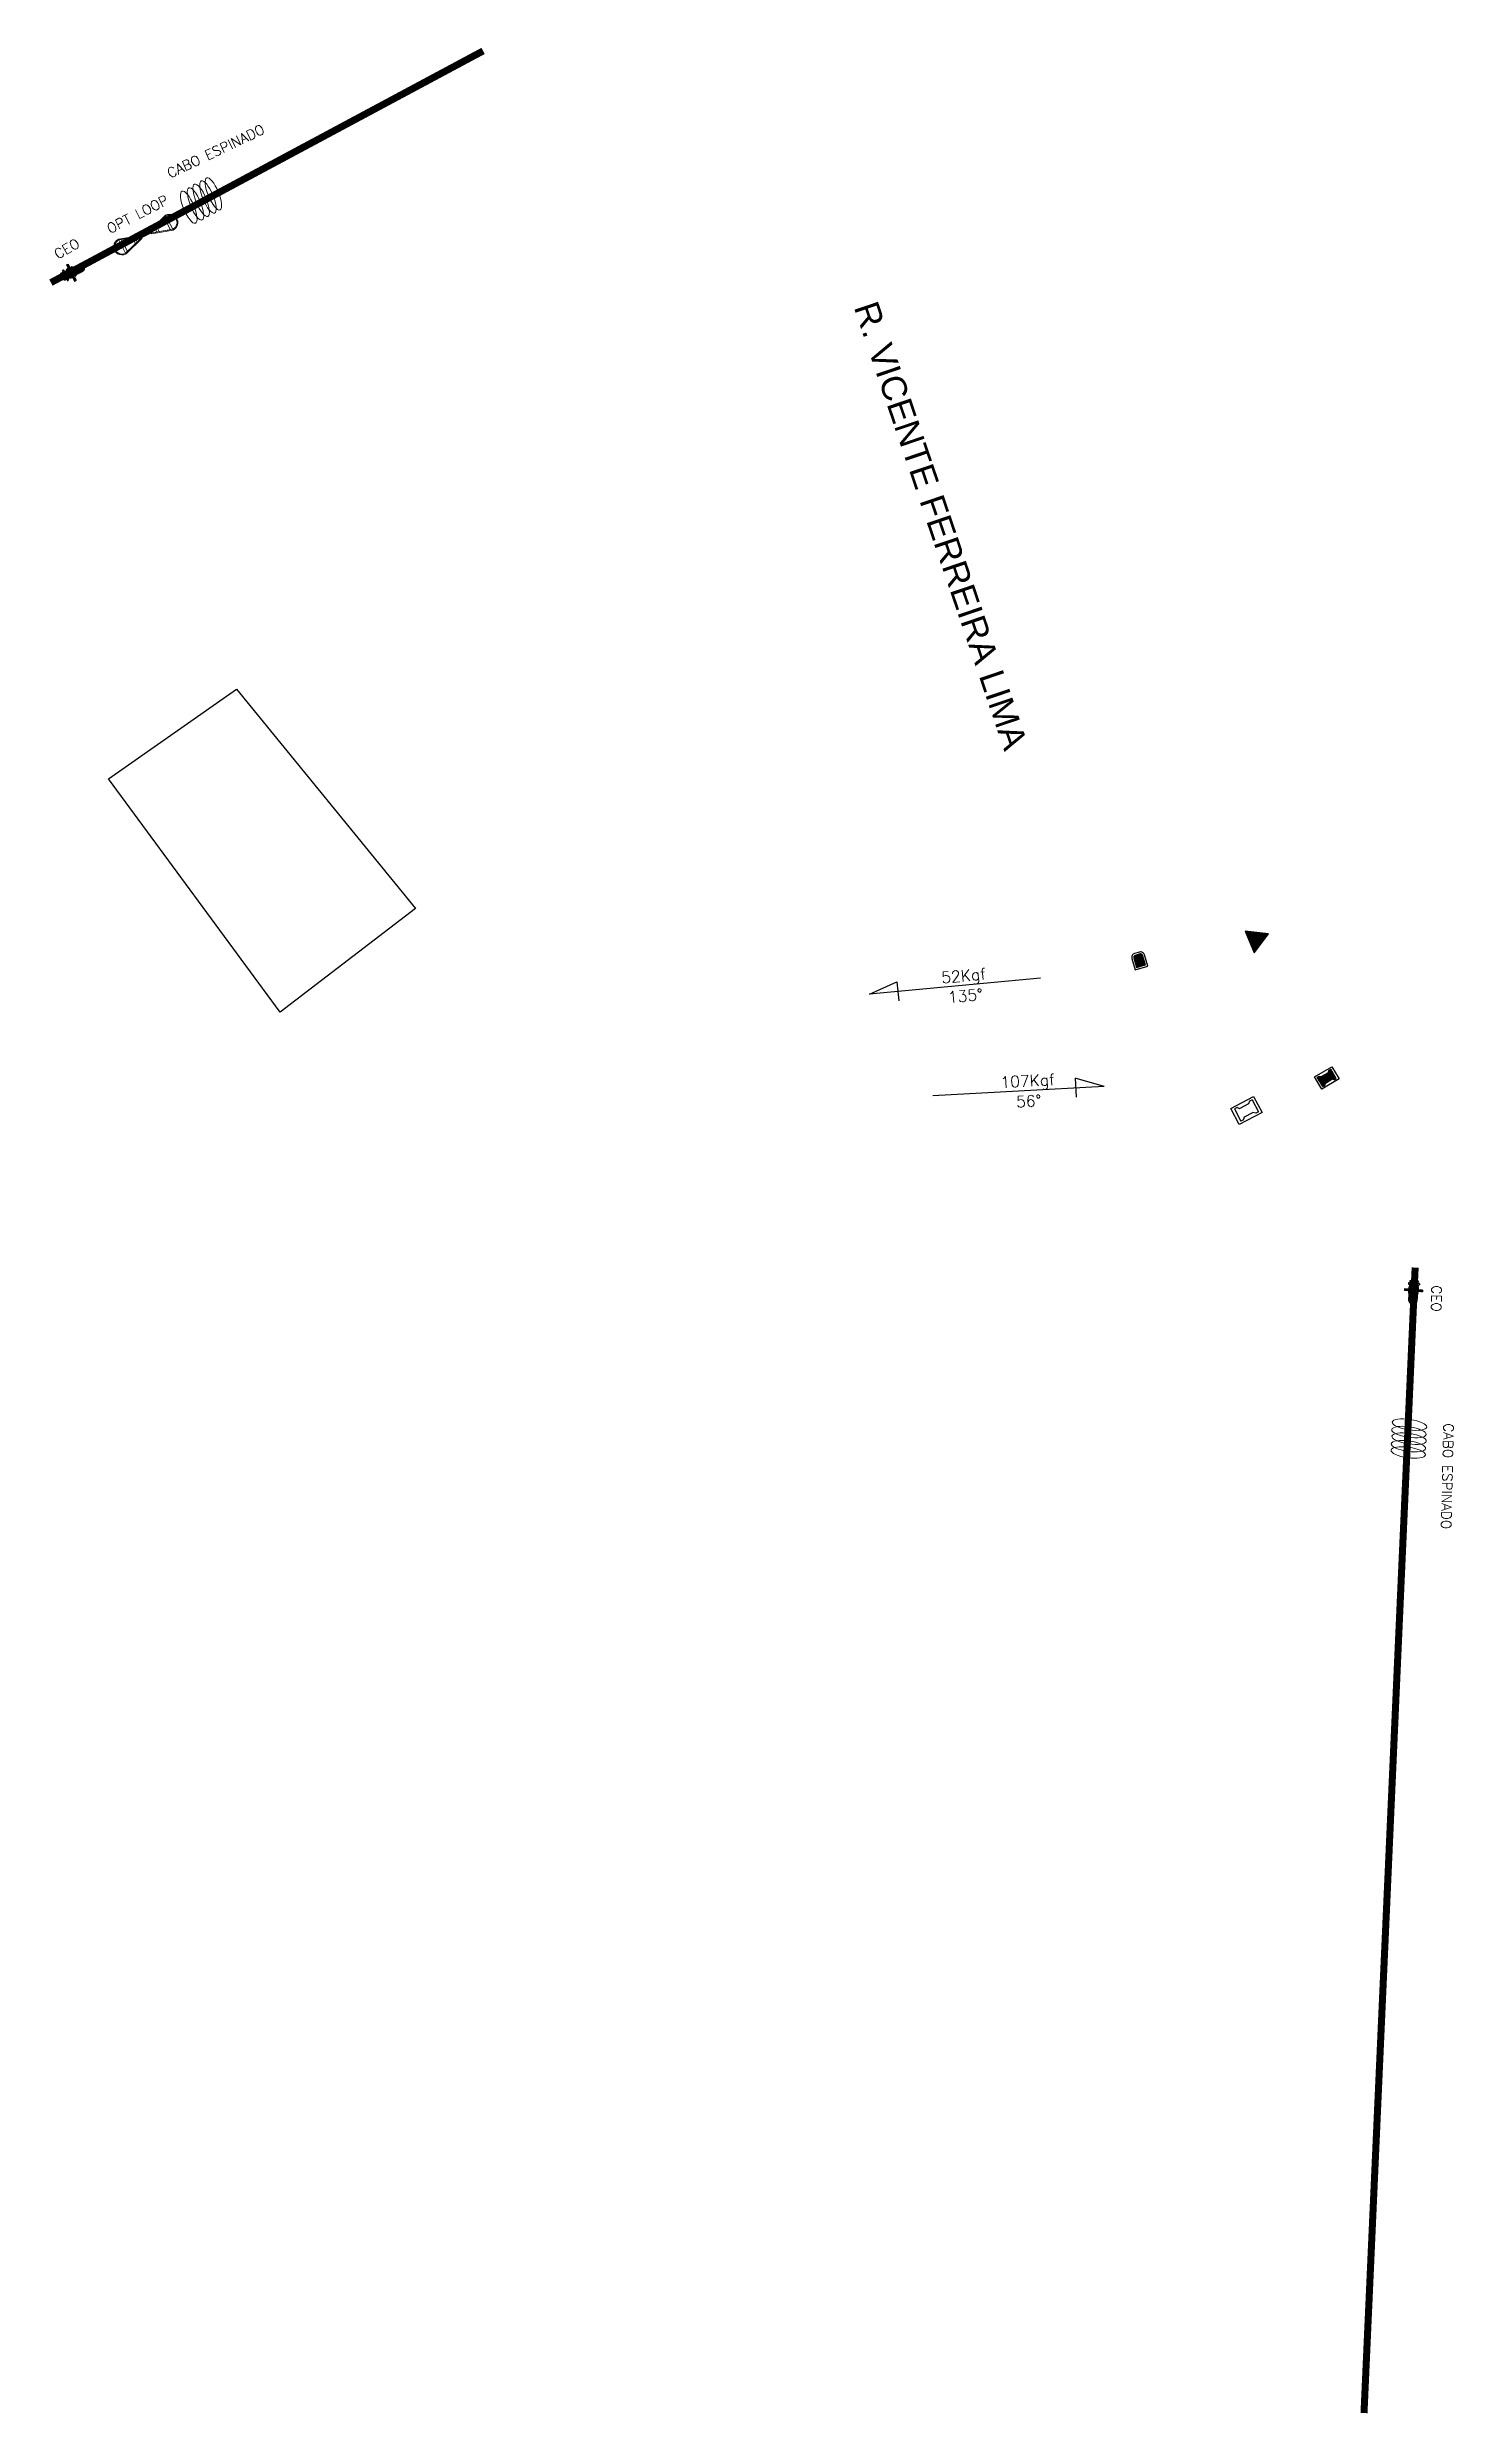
# Model space of a CAD drawing. Header units: inches. Extents: x 286286 to 287099, y 9575322 to 9576142.
# Drawn here: x 286935 to 287076.6, y 9575875 to 9576113.7 of the extents above; entities that cross this region are included whole.
import ezdxf
from ezdxf.enums import TextEntityAlignment as Align

# ---------------------------------------------------------------- set-up
doc = ezdxf.new("R2010")
doc.units = ezdxf.units.IN
doc.header["$MEASUREMENT"] = 0
doc.linetypes.add('ACAD_ISO06W100', pattern=[36, 24, -3, 0, -3, 0, -3, 0, -3])
doc.linetypes.add('HIDDEN2', pattern=[0.1875, 0.125, -0.0625])
for name, color, linetype in [('ANOT_COORD', 7, 'Continuous'), ('CEO PROJETADO', 116, 'Continuous'), ('CTO PROJETADO', 116, 'Continuous'), ('Descrição Existente', 7, 'Continuous'), ('MAPA', 8, 'Continuous'), ('POSTE EXISTENTE', 7, 'Continuous'), ('POSTE NOVO', 7, 'Continuous'), ('TEXT_RUAS', 2, 'Continuous'), ('TRAFO', 7, 'Continuous'), ('Transformador', 7, 'Continuous')]:
    doc.layers.add(name, color=color, linetype=linetype)
for name, color, linetype, lineweight in [('CABO ESPINADO', 7, 'Continuous', 15), ('COORDOALHA PROJETADA', 30, 'HIDDEN2', 30), ('FOLHA', 7, 'Continuous', 9), ('Id símbolos', 213, 'Continuous', 25), ('RESERVA TECNICA EXISTENTE', 3, 'Continuous', 0)]:
    doc.layers.add(name, color=color, linetype=linetype, lineweight=lineweight)
doc.styles.add('ROMANS', font='romans.shx', dxfattribs={"height": 1})
doc.styles.get("Standard").update_dxf_attribs({"font": 'arial.ttf'})

msp = doc.modelspace()

# ---------------------------------------------------------------- texts
at = {"layer": 'Descrição Existente', "char_height": 1, "attachment_point": 1}
for s, insert, rotation in [('\\A1;{\\Fromans|c0;CABO ESPINADO}', (286946.95, 9576101.37), 25.4451), ('\\A1;{\\Fromans|c0;OPT LOOP}', (286940.88, 9576095.76), 27.2414), ('\\A1;{\\Fromans|c0;CEO}', (286935.58, 9576093.18), 29.2554), ('\\A1;{\\Fromans|c0;CEO}', (287075.43, 9575988.94), 268.8555), ('\\A1;{\\Fromans|c0;CABO ESPINADO}', (287076.64, 9575975.04), 268.5531)]:
    msp.add_mtext(s, dxfattribs=dict(at, insert=insert, rotation=rotation))
at = {"layer": 'TEXT_RUAS'}
msp.add_text('R. VICENTE FERREIRA LIMA', height=2.5, rotation=288.7326, dxfattribs=at).set_placement((287016.21, 9576087.51))

# ---------------------------------------------------------------- blocks, each defined once
blk = doc.blocks.new('RESERVA TECNICA')
at = {"layer": 'RESERVA TECNICA EXISTENTE', "linetype": 'Continuous'}
h = blk.add_hatch(color=116, dxfattribs=at)
h.paths.add_polyline_path([(9.1, 107.98), (9.1, 108.18), (8.96, 108.23), (8.96, 108.02)])
h.paths.add_polyline_path([(8.96, 105.01), (9.1, 105.05), (9.1, 105.26), (8.96, 105.21)])
h.paths.add_polyline_path([(11.85, 107.33), (11.72, 107.37), (11.72, 107.17), (11.85, 107.12)])
h.paths.add_polyline_path([(11.85, 105.93), (11.85, 106.13), (11.72, 106.09), (11.72, 105.88)])
h = blk.add_hatch(color=116, dxfattribs=at)
h.paths.add_polyline_path([(19.03, 107.98), (19.03, 108.18), (19.17, 108.23), (19.17, 108.02)])
h.paths.add_polyline_path([(19.17, 105.01), (19.03, 105.05), (19.03, 105.26), (19.17, 105.21)])
h.paths.add_polyline_path([(16.28, 107.33), (16.41, 107.37), (16.41, 107.17), (16.28, 107.12)])
h.paths.add_polyline_path([(16.28, 105.93), (16.28, 106.13), (16.41, 106.09), (16.41, 105.88)])
at = {"layer": 'RESERVA TECNICA EXISTENTE', "color": 116, "linetype": 'Continuous'}
for points in [[(7.87, 108.36), (12.61, 106.89)], [(7.87, 104.87), (7.87, 108.36)], [(7.87, 104.87), (12.61, 106.38)], [(7.88, 108.56), (12.81, 107.03)], [(7.88, 104.67), (12.81, 106.23)], [(8.41, 105.04), (8.41, 108.19)], [(8.96, 108.23), (8.96, 108.02)], [(9.1, 107.98), (9.1, 108.18)], [(10.93, 105.84), (10.93, 107.41)], [(11.47, 106.01), (11.47, 107.24)], [(11.72, 107.37), (11.72, 107.17)], [(11.72, 106.09), (11.72, 105.88)], [(11.85, 107.12), (11.85, 107.33)], [(11.85, 105.93), (11.85, 106.13)], [(12.61, 106.89), (12.61, 106.38)], [(12.81, 107.03), (12.81, 106.23)], [(20.25, 108.56), (15.31, 107.03)], [(15.31, 107.03), (15.31, 106.23)], [(20.25, 104.67), (15.31, 106.23)], [(20.26, 108.36), (15.51, 106.89)], [(15.51, 106.89), (15.51, 106.38)], [(20.26, 104.87), (15.51, 106.38)], [(16.28, 107.12), (16.28, 107.33)], [(16.28, 105.93), (16.28, 106.13)], [(16.41, 107.37), (16.41, 107.17)], [(16.41, 106.09), (16.41, 105.88)], [(16.66, 106.01), (16.66, 107.24)], [(17.2, 105.84), (17.2, 107.41)], [(19.03, 107.98), (19.03, 108.18)], [(19.17, 108.23), (19.17, 108.02)], [(19.72, 105.04), (19.72, 108.19)], [(20.26, 104.87), (20.26, 108.36)], [(8.96, 105.21), (8.96, 105.01)], [(9.1, 105.05), (9.1, 105.26)], [(19.03, 105.05), (19.03, 105.26)], [(19.17, 105.21), (19.17, 105.01)]]:
    blk.add_lwpolyline(points, dxfattribs=at)
at = {"layer": 'RESERVA TECNICA EXISTENTE', "color": 116, "linetype": 'ACAD_ISO06W100', "ltscale": 0.2, "const_width": 0.6}
blk.add_lwpolyline([(15.31, 106.63), (14.06, 106.63), (12.81, 106.63)], dxfattribs=at)
at = {"layer": 'RESERVA TECNICA EXISTENTE', "color": 116}
for centre, radius, start, end in [((7.81, 106.61), 1.95, 88.063, 271.937), ((7.81, 106.61), 1.75, 88.063, 271.937), ((20.32, 106.61), 1.95, 268.063, 91.937), ((20.32, 106.61), 1.75, 268.063, 91.937)]:
    blk.add_arc(centre, radius, start, end, dxfattribs=at)
blk = doc.blocks.new('asasasasas')
at = {"layer": 'CEO PROJETADO'}
h = blk.add_hatch(dxfattribs=at)
h.set_pattern_fill('ANSI31', color=256, scale=7.674829, angle=0.21072, style=0)
h.set_pattern_definition([(45.2107150582, (-3626486.5504, -66367211.7615), (-0.680855639149, 0.675866039934), [])])
h.paths.add_polyline_path([(10.1, 83.8, 0.999699), (-10.7, 83.7), (-10.6, 66.1), (10.2, 66.2)])
h.paths.add_polyline_path([(10.2, 65.2), (-10.6, 65.1), (-10.5, 51.5), (10.3, 51.6)])
h.paths.add_polyline_path([(10.3, 50.2), (-10.5, 50.1), (-10.5, 43.5), (-0.1, 43.6), (10.3, 43.7)])
for p, q in [((-13.6, 55.1), (-13.6, 60.9)), ((-13.6, 60.9), (-12.1, 60.9)), ((11.6, 66.2), (-12.1, 66.1)), ((-12.1, 66.1), (-12, 50.1)), ((-11, 65.1), (10.5, 65.2)), ((-11, 51.5), (-11, 65.1)), ((10.6, 51.6), (10.5, 65.2)), ((11.6, 66.2), (11.6, 50.2)), ((13.1, 61), (11.6, 61)), ((13.2, 55.2), (13.1, 61)), ((-23, 60.3), (-13.6, 60.3)), ((-23, 55.9), (-23, 60.3)), ((-23, 55.9), (-13.6, 56)), ((-18.5, 59.9), (-22.5, 59.9)), ((-22.5, 56.3), (-22.5, 59.9)), ((-22.5, 56.3), (-18.5, 56.4)), ((-18.5, 56.4), (-18.5, 59.9)), ((-17.5, 60.3), (-17.5, 55.9)), ((-15.2, 56.7), (-15.2, 59.4)), ((-15.2, 59.4), (-13.6, 59.4)), ((-13.6, 56.7), (-15.2, 56.7)), ((-14.3, 40.7), (-14.3, 42.8)), ((-12, 58), (-13.6, 58)), ((-12, 55.1), (-13.6, 55.1)), ((-0.1, 43.6), (-13.6, 43.5)), ((-0.1, 40.1), (-13.6, 40)), ((11.6, 50.2), (-12, 50.1)), ((10.6, 51.6), (-11, 51.5)), ((-10.1, 33.5), (-10.1, 40)), ((-8.2, 33.5), (-10.1, 33.5)), ((-8.2, 40), (-8.2, 33.5)), ((-6.4, 33.5), (-6.5, 40.1)), ((-4.5, 33.5), (-6.4, 33.5)), ((-4.6, 40.1), (-4.5, 33.5)), ((-2.2, 39.4), (-2.2, 30.7)), ((-1.4, 30), (1.4, 30)), ((-0.1, 43.6), (13.4, 43.7)), ((10.3, 40.2), (-0.1, 40.1)), ((-0.1, 40.1), (13.4, 40.2)), ((2.1, 39.4), (2.1, 30.7)), ((4.6, 33.6), (4.5, 40.1)), ((6.5, 33.6), (4.6, 33.6)), ((6.4, 40.1), (6.5, 33.6)), ((8.3, 33.6), (8.3, 40.2)), ((10.2, 33.6), (8.3, 33.6)), ((10.2, 40.2), (10.2, 33.6)), ((11.6, 58.1), (13.1, 58.1)), ((11.6, 55.2), (13.2, 55.2)), ((13.1, 60.5), (23, 60.5)), ((14.8, 59.5), (13.1, 59.5)), ((13.1, 56.8), (14.8, 56.8)), ((13.2, 56.1), (23.1, 56.1)), ((14.1, 40.9), (14.1, 43)), ((14.8, 56.8), (14.8, 59.5)), ((17.5, 60.5), (17.5, 56.1)), ((18.5, 60.1), (22.5, 60.1)), ((18.6, 56.5), (18.5, 60.1)), ((22.5, 56.5), (18.6, 56.5)), ((22.5, 60.1), (22.5, 56.5)), ((23.1, 56.1), (23, 60.5))]:
    blk.add_line(p, q, dxfattribs=at)
blk.add_lwpolyline([(-10.5, 43.5), (-10.7, 83.7, -1), (10.1, 83.8), (10.3, 43.7)], format="xyb", dxfattribs=at)
for centre in [(-20.4, 58.1), (20.4, 58.3)]:
    blk.add_circle(centre, 0.879, dxfattribs=at)
for centre, radius, start, end in [((-11.4, 64.8), 1.41, 121.72365, 237.92062), ((10.9, 64.9), 1.41, 302.59662, 58.79358), ((-13.6, 42.8), 0.733, 91.66579, 179.0847), ((-13.6, 40.7), 0.716, 180.37571, 270.37572), ((-11.3, 51.4), 1.41, 121.72365, 241.3701), ((-2.9, 39.4), 0.701, 359.09314, 90.89667), ((-1.3, 30.9), 0.879, 190.17745, 260.57441), ((1.4, 30.7), 0.716, 270.37572, 0.37571), ((2.8, 39.4), 0.716, 90.37572, 180.37571), ((10.9, 51.5), 1.41, 299.14714, 58.79358), ((13.4, 43), 0.716, 0.37571, 90.37572), ((13.4, 40.9), 0.716, 270.37572, 0.37571)]:
    blk.add_arc(centre, radius, start, end, dxfattribs=at)
blk = doc.blocks.new('PT_E')
at = {"layer": 'POSTE EXISTENTE'}
h = blk.add_hatch(color=256, dxfattribs=at)
h.dxf.hatch_style = 1
h.paths.add_polyline_path([(1.1, 0.38), (1.26, 0.55), (1.26, 0.79), (0.17, 0.79), (0.17, 0.55), (0.34, 0.38), (0.34, -0.38), (0.17, -0.55), (0.17, -0.79), (1.26, -0.79), (1.26, -0.55), (1.1, -0.38)])
for p, q in [((0.17, 0.55), (0.17, 0.79)), ((1.26, 0.79), (0.17, 0.79)), ((0.17, 0.55), (0.34, 0.38)), ((0.34, 0.38), (0.34, -0.38)), ((1.26, 0.55), (1.1, 0.38)), ((1.1, -0.38), (1.1, 0.38)), ((1.26, 0.55), (1.26, 0.79)), ((0.17, -0.55), (0.34, -0.38)), ((0.17, -0.79), (0.17, -0.55)), ((1.26, -0.79), (0.17, -0.79)), ((1.26, -0.55), (1.1, -0.38)), ((1.26, -0.79), (1.26, -0.55))]:
    blk.add_line(p, q, dxfattribs=at)
blk.add_lwpolyline([(0, 1.02), (1.44, 1.02), (1.44, -1.02), (0, -1.02)], close=True, dxfattribs=at)
blk = doc.blocks.new('Poste DT Novo')
at = {"layer": 'POSTE NOVO'}
for p, q in [((0.44, 1.4), (0.44, 2)), ((3.21, 2), (0.44, 2)), ((0.44, 1.4), (0.86, 0.97)), ((0.86, 0.97), (0.86, -0.97)), ((3.21, 1.4), (2.79, 0.97)), ((2.79, -0.97), (2.79, 0.97)), ((3.21, 1.4), (3.21, 2)), ((0.44, -1.4), (0.86, -0.97)), ((0.44, -2), (0.44, -1.4)), ((3.21, -2), (0.44, -2)), ((3.21, -1.4), (2.79, -0.97)), ((3.21, -2), (3.21, -1.4))]:
    blk.add_line(p, q, dxfattribs=at)
blk.add_lwpolyline([(0, 2.6), (3.65, 2.6), (3.65, -2.6), (0, -2.6)], close=True, dxfattribs=at)
blk = doc.blocks.new('descrição de esforço esquerda')
at = {"layer": 'Id símbolos', "color": 5}
for p, q in [((0, 0), (2.88, 1)), ((17.3, 0), (0, 0)), ((2.88, 1), (2.88, -0.93))]:
    blk.add_line(p, q, dxfattribs=at)
at = {"layer": 'Id símbolos', "color": 1, "style": 'ROMANS'}
for p in [(9.62, 0.4), (9.62, -1.63)]:
    blk.add_attdef('XXX,XXKGF', text='', height=1.14, dxfattribs=at).set_placement(p, align=Align.CENTER)
blk = doc.blocks.new('Descrição de esforço direita')
at = {"layer": 'Id símbolos', "color": 5}
for p, q in [((0, 0), (-17.3, 0)), ((-2.88, 1), (-2.88, -0.93)), ((0, 0), (-2.88, 1))]:
    blk.add_line(p, q, dxfattribs=at)
at = {"layer": 'Id símbolos', "color": 1, "style": 'ROMANS'}
for p in [(-7.68, 0.4), (-7.68, -1.63)]:
    blk.add_attdef('XXX,XXKGF', text='', height=1.14, dxfattribs=at).set_placement(p, align=Align.CENTER)
blk = doc.blocks.new('TRAFO POSTE CELG PROJ')
at = {"layer": 'TRAFO'}
blk.add_hatch(color=256, dxfattribs=at).paths.add_polyline_path([(2.6, -1.5), (2.6, 1.5), (0, 0)])
blk.add_lwpolyline([(0, 0), (2.6, -1.5), (2.6, 1.5)], close=True, dxfattribs=at)
blk = doc.blocks.new('CTO')
h = blk.add_hatch(color=116)
h.dxf.hatch_style = 1
h.paths.add_polyline_path([(-0.46, 0.2), (0.46, 0.2), (0.46, 1.21, 0.414214), (0.27, 1.41), (-0.27, 1.41, 0.414214), (-0.46, 1.21)])
at = {"color": 116}
for points in [[(-0.66, 0), (0.66, 0), (0.66, 1.21, 0.414214), (0.27, 1.61), (-0.27, 1.61, 0.414214), (-0.66, 1.21)], [(-0.46, 0.2), (0.46, 0.2), (0.46, 1.21, 0.414214), (0.27, 1.41), (-0.27, 1.41, 0.414214), (-0.46, 1.21)]]:
    blk.add_lwpolyline(points, format="xyb", close=True, dxfattribs=at)

# ---------------------------------------------------------------- linework, layer by layer
at = {"layer": 'CABO ESPINADO', "color": 5, "ltscale": 5}
for centre, major_axis in [((286949.26, 9576097.57), (0.67, -1.62)), ((286949.94, 9576097.9), (0.67, -1.62)), ((286950.51, 9576098.26), (0.67, -1.62)), ((286951.19, 9576098.59), (0.67, -1.62)), ((286951.74, 9576098.91), (0.67, -1.62)), ((287072.13, 9575974.17), (-1.73, 0.25)), ((287072.19, 9575974.92), (-1.73, 0.25)), ((287072.07, 9575972.11), (-1.73, 0.25)), ((287072.08, 9575972.75), (-1.73, 0.25)), ((287072.15, 9575973.5), (-1.73, 0.25))]:
    msp.add_ellipse(centre, major_axis=major_axis, ratio=0.3036, dxfattribs=at)
at = {"layer": 'COORDOALHA PROJETADA', "color": 30, "linetype": 'HIDDEN2', "lineweight": 0, "ltscale": 100, "true_color": 0xf26722, "const_width": 0.707}
for points in [[(286935.38, 9576089.97), (286978.9, 9576113.31)], [(287072.76, 9575990.74), (287067.61, 9575875.34)]]:
    msp.add_lwpolyline(points, dxfattribs=at)
at = {"layer": 'MAPA', "color": 3}
msp.add_lwpolyline([(286954.08, 9576049), (286972.09, 9576026.91), (286958.46, 9576016.48), (286941.19, 9576039.99)], close=True, dxfattribs=at)

# ---------------------------------------------------------------- block references
ref = msp.add_blockref('descrição de esforço esquerda', (287017.8, 9576018.28), dxfattribs=dict(rotation=5.322749998039209))
ref.add_attrib('XXX,XXKGF', '135°', dxfattribs={"layer": 'Id símbolos', "color": 1, "height": 1.143, "rotation": 5.3228, "style": 'ROMANS'}).set_placement((287027.52, 9576017.55), align=Align.CENTER)
ref.add_attrib('XXX,XXKGF', '52Kgf', dxfattribs={"layer": 'Id símbolos', "color": 1, "height": 1.143, "rotation": 5.3228, "style": 'ROMANS'}).set_placement((287027.34, 9576019.58), align=Align.CENTER)
ref = msp.add_blockref('Descrição de esforço direita', (287041.46, 9576008.99), dxfattribs=dict(rotation=3.117101359525344))
ref.add_attrib('XXX,XXKGF', '56°', dxfattribs={"layer": 'Id símbolos', "color": 1, "height": 1.143, "rotation": 3.1171, "style": 'ROMANS'}).set_placement((287033.88, 9576006.94), align=Align.CENTER)
ref.add_attrib('XXX,XXKGF', '107Kgf', dxfattribs={"layer": 'Id símbolos', "color": 1, "height": 1.143, "rotation": 3.1171, "style": 'ROMANS'}).set_placement((287033.77, 9576008.98), align=Align.CENTER)
at = {"xscale": 0.4999999999797348, "yscale": 0.4999999999797348, "zscale": 0.4999999999797348, "rotation": 117.8469454691129}
msp.add_blockref('Poste DT Novo', (287056.2, 9576005.77), dxfattribs=at)
at = {"layer": 'ANOT_COORD', "rotation": 300.6409161470352}
msp.add_blockref('PT_E', (287063.49, 9576010.46), dxfattribs=at)
at = {"layer": 'CTO PROJETADO', "rotation": 16.57622712226606}
msp.add_blockref('CTO', (287045.21, 9576020.91), dxfattribs=at)
at = {"layer": 'FOLHA', "xscale": 0.0393700787401575, "yscale": 0.0393700787401575, "zscale": 0.0393700787401575}
for p, rotation in [((286935.38, 9576089.97), 296.2501184481526), ((287072.76, 9575990.74), 175.850211475385)]:
    msp.add_blockref('asasasasas', p, dxfattribs=dict(at, rotation=rotation))
at = {"layer": 'RESERVA TECNICA EXISTENTE', "lineweight": 0, "xscale": 0.4292346253906946, "yscale": 0.4292346253906946, "zscale": 0.4292346253906946, "rotation": 206.9591081246924}
msp.add_blockref('RESERVA TECNICA', (286929.57, 9576138.33), dxfattribs=at)
at = {"layer": 'Transformador', "color": 7, "true_color": 0xffffff, "xscale": 0.7874015748031497, "yscale": 0.7874015748031497, "zscale": 0.7874015748031497, "rotation": 203.1981799345107}
msp.add_blockref('TRAFO POSTE CELG PROJ', (287057.98, 9576024.35), dxfattribs=at)

msp.set_redraw_order([(e.dxf.handle, doc.entitydb.next_handle()) for e in msp.query("TEXT MTEXT ATTDEF DIMENSION ARC_DIMENSION")])  # texts and dimensions are drawn at this point

doc.saveas('drawing.dxf')
